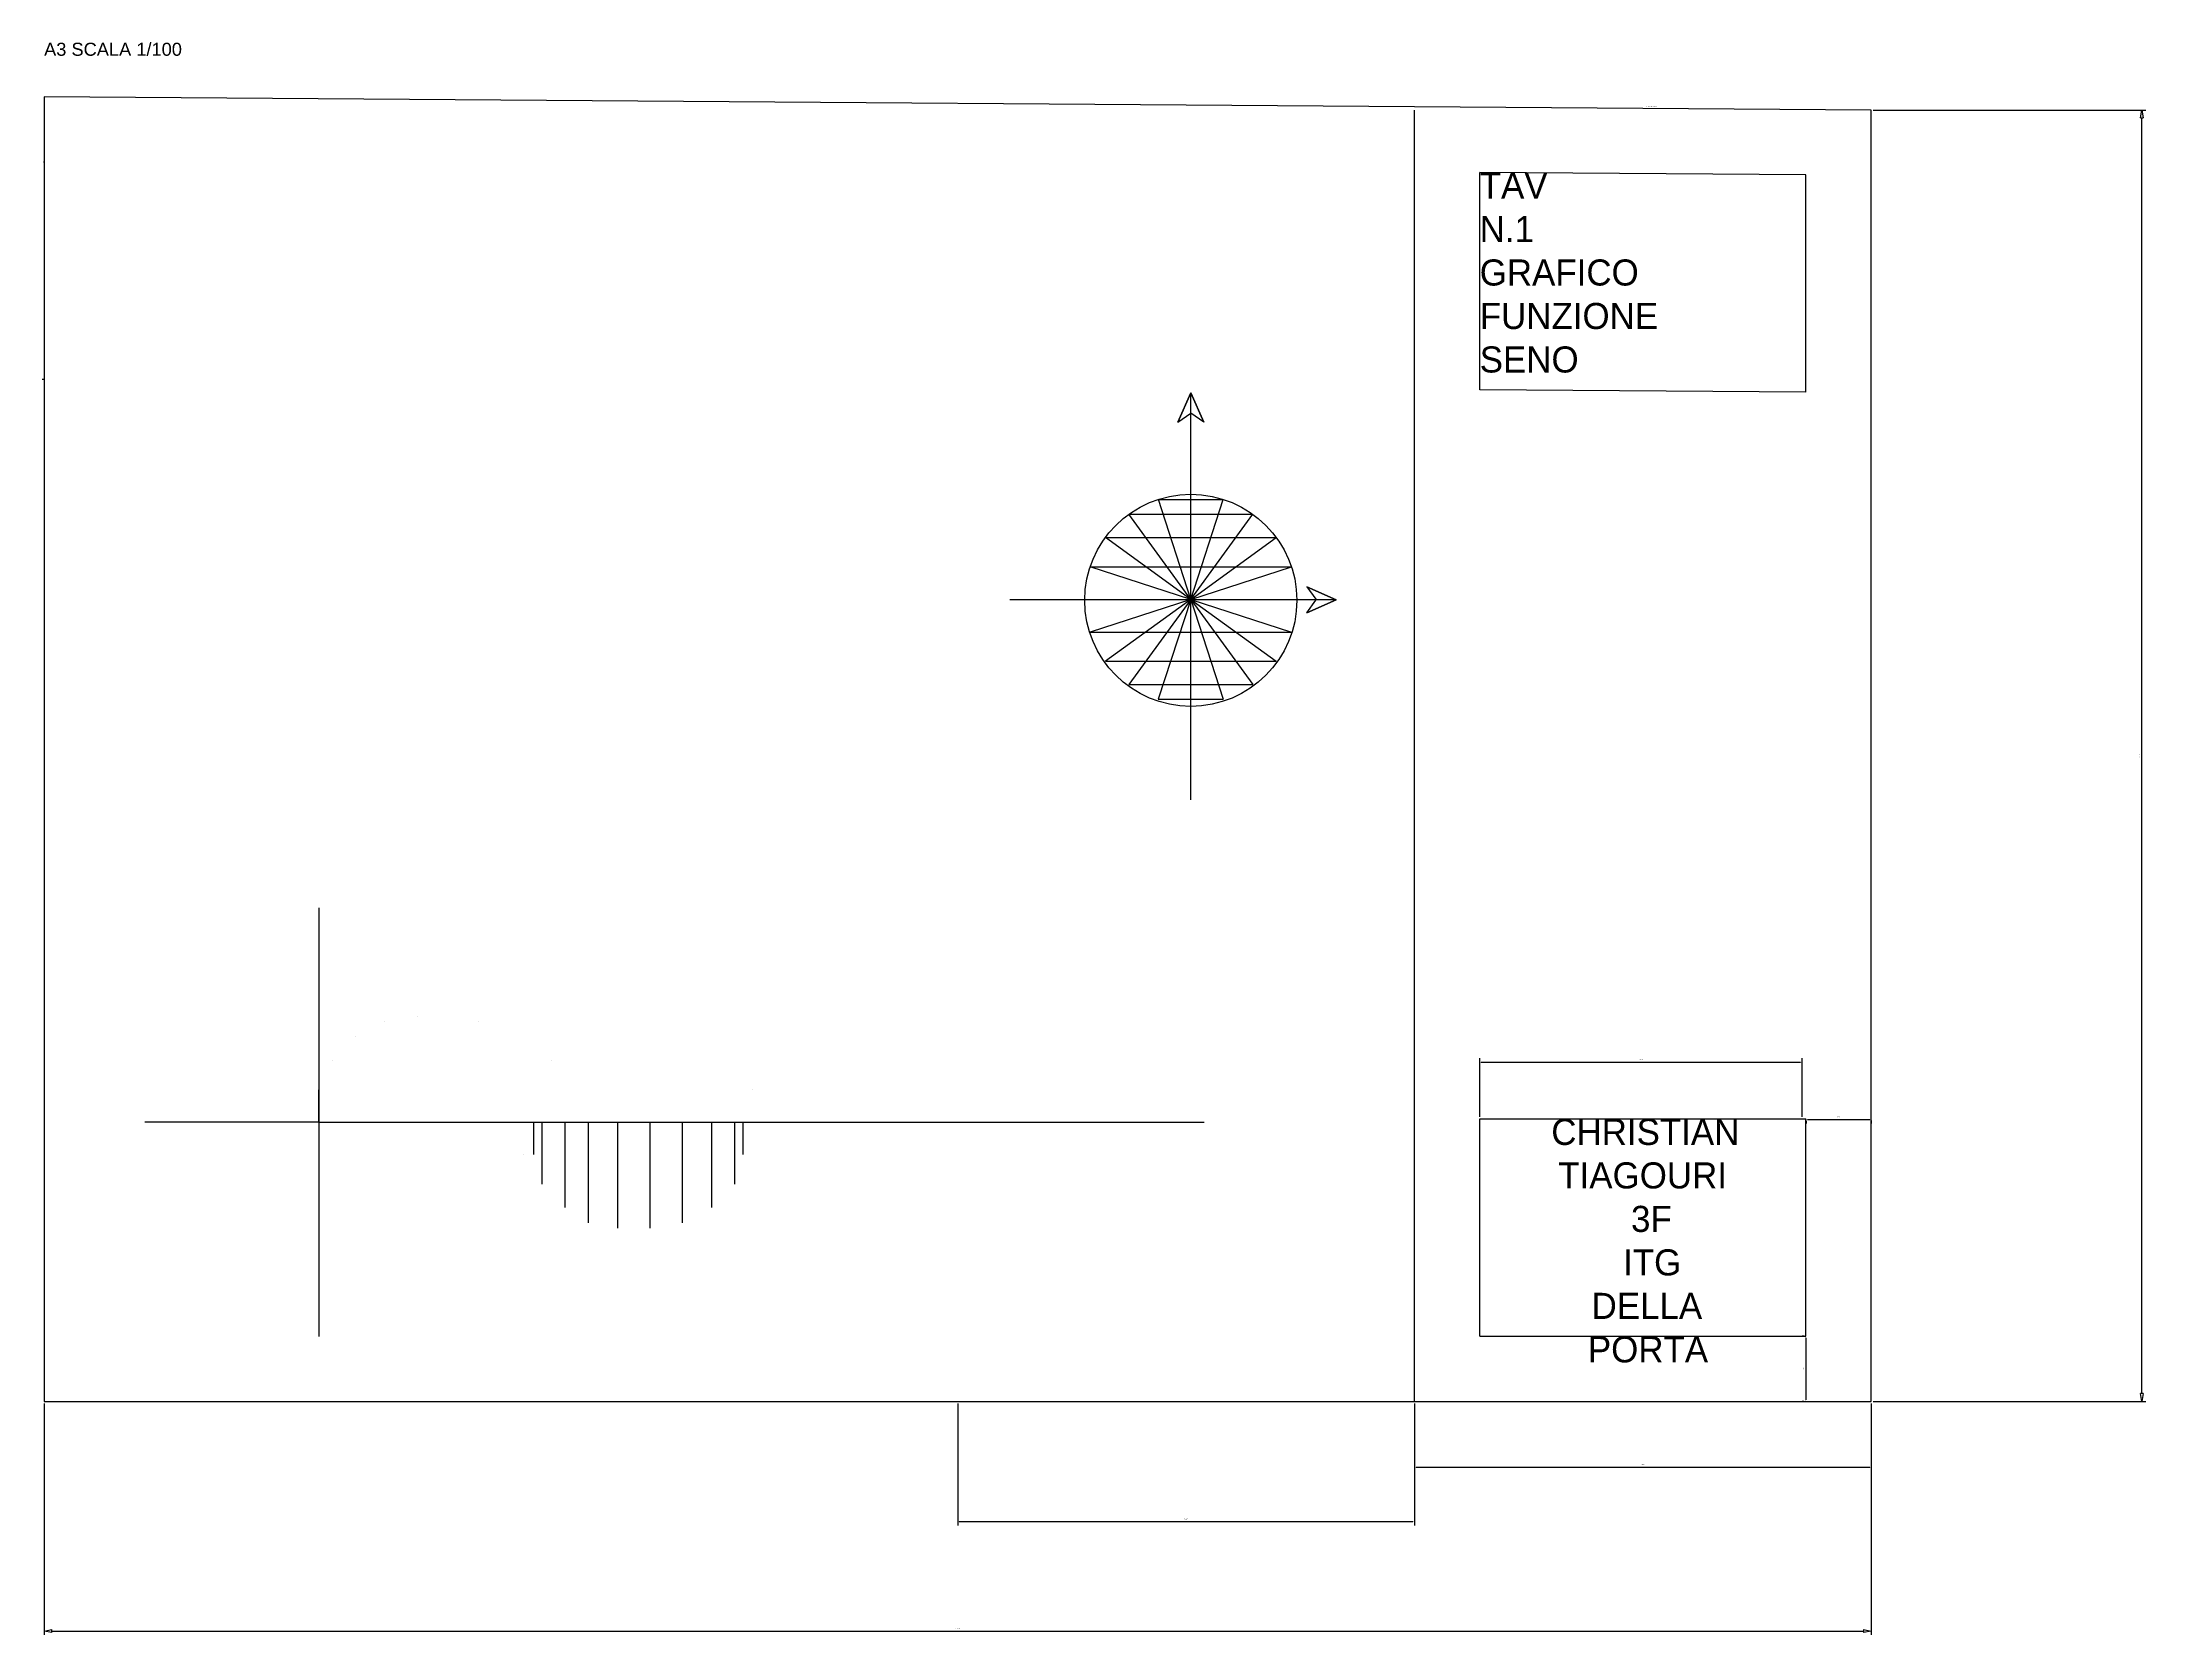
# Model space of a CAD drawing. Header units: metres. Extents: x 50 to 970, y 25 to 530.
# Drawn here: x 303 to 970, y 25 to 530 of the extents above; entities that cross this region are included whole.
import ezdxf
from ezdxf.enums import TextEntityAlignment as Align

# ---------------------------------------------------------------- set-up
doc = ezdxf.new("R2010")
doc.units = ezdxf.units.M
doc.styles.add('AANTXSOCIAL', font='ERASDEMI.TTF', dxfattribs={"height": 0.6})
doc.styles.add('arial 030', font='arial.ttf', dxfattribs={"height": 0.3})
doc.dimstyles.new('aantxsocial', dxfattribs={"dimtxt": 0.3, "dimasz": 0.5, "dimexe": 1.25, "dimexo": 0.625, "dimtad": 1, "dimtxsty": 'arial 030', "dimcen": 2.5, "dimaunit": 2, "dimadec": 4, "dimazin": 0, "dimtfac": 1, "dimtmove": 0, "dimatfit": 3, "dimfxl": 1, "dimarcsym": 0})
doc.dimstyles.new('Copia di ISO-25', dxfattribs={"dimtxt": 0.3, "dimasz": 2.5, "dimexe": 1.25, "dimexo": 0.625, "dimtad": 1, "dimtxsty": 'arial 030', "dimcen": 2.5, "dimadec": 0, "dimazin": 0, "dimtfac": 1, "dimtmove": 0, "dimatfit": 3, "dimfxl": 1, "dimarcsym": 0})

# ---------------------------------------------------------------- blocks, each defined once
blk = doc.blocks.new('_ClosedBlank')
at = {"color": 0, "linetype": 'ByBlock', "lineweight": -2}
for p, q in [((-1, 0.17), (0, 0)), ((-1, 0.17), (-1, -0.17)), ((0, 0), (-1, -0.17))]:
    blk.add_line(p, q, dxfattribs=at)
blk = doc.blocks.new('*D4')
at = {"color": 0, "lineweight": -2, "transparency": 16777216}
for p, q in [((303.18, 98.24), (303.18, 24.78)), ((882.8, 98.24), (882.8, 24.78))]:
    blk.add_line(p, q, dxfattribs=at)
at = {"color": 2, "lineweight": -2, "transparency": 16777216}
blk.add_line((305.68, 26.03), (880.3, 26.03), dxfattribs=at)
at = {"layer": 'Defpoints', "color": 0, "transparency": 16777216}
for p in [(303.18, 98.86), (882.8, 98.86), (882.8, 26.03)]:
    blk.add_point(p, dxfattribs=at)
at = {"color": 2, "lineweight": -2, "transparency": 16777216, "xscale": 2.5, "yscale": 2.5, "zscale": 2.5, "rotation": 180}
blk.add_blockref('_ClosedBlank', (303.18, 26.03), dxfattribs=at)
at = {"color": 2, "lineweight": -2, "transparency": 16777216, "xscale": 2.5, "yscale": 2.5, "zscale": 2.5}
blk.add_blockref('_ClosedBlank', (882.8, 26.03), dxfattribs=at)
at = {"color": 0, "transparency": 16777216, "insert": (592.99, 26.84), "char_height": 0.3, "attachment_point": 5, "style": 'arial 030'}
blk.add_mtext('579,62', dxfattribs=at)
blk = doc.blocks.new('*D5')
at = {"color": 0, "lineweight": -2, "transparency": 16777216}
for p, q in [((883.42, 508.74), (969.93, 508.74)), ((883.42, 98.86), (969.93, 98.86))]:
    blk.add_line(p, q, dxfattribs=at)
at = {"color": 2, "lineweight": -2, "transparency": 16777216}
blk.add_line((968.68, 101.36), (968.68, 506.24), dxfattribs=at)
at = {"layer": 'Defpoints', "color": 0, "transparency": 16777216}
for p in [(882.8, 508.74), (968.68, 508.74), (882.8, 98.86)]:
    blk.add_point(p, dxfattribs=at)
at = {"color": 2, "lineweight": -2, "transparency": 16777216, "xscale": 2.5, "yscale": 2.5, "zscale": 2.5}
for p, rotation in [((968.68, 508.74), 90), ((968.68, 98.86), 270)]:
    blk.add_blockref('_ClosedBlank', p, dxfattribs=dict(at, rotation=rotation))
at = {"color": 0, "transparency": 16777216, "insert": (967.87, 303.8), "char_height": 0.3, "attachment_point": 5, "rotation": 90, "style": 'arial 030'}
blk.add_mtext('409,87', dxfattribs=at)
blk = doc.blocks.new('*D6')
at = {"color": 0, "lineweight": -2, "transparency": 16777216}
for p, q in [((737.89, 98.24), (737.89, 76.77)), ((882.8, 98.24), (882.8, 76.77)), ((738.39, 78.02), (882.3, 78.02))]:
    blk.add_line(p, q, dxfattribs=at)
at = {"color": 0, "transparency": 16777216}
for points in [[(738.39, 78.1), (738.39, 77.93), (737.89, 78.02)], [(882.3, 78.1), (882.3, 77.93), (882.8, 78.02)]]:
    blk.add_solid(points, dxfattribs=at)
at = {"layer": 'Defpoints', "color": 0, "transparency": 16777216}
for p in [(737.89, 98.86), (882.8, 98.86), (882.8, 78.02)]:
    blk.add_point(p, dxfattribs=at)
at = {"color": 0, "transparency": 16777216, "insert": (810.34, 78.82), "char_height": 0.3, "attachment_point": 5, "style": 'arial 030'}
blk.add_mtext('144,9', dxfattribs=at)
blk = doc.blocks.new('*D7')
at = {"color": 0, "lineweight": -2, "transparency": 16777216}
for p, q in [((592.99, 98.24), (592.99, 59.52)), ((737.89, 98.24), (737.89, 59.52)), ((593.49, 60.77), (737.39, 60.77))]:
    blk.add_line(p, q, dxfattribs=at)
at = {"color": 0, "transparency": 16777216}
for points in [[(593.49, 60.85), (593.49, 60.68), (592.99, 60.77)], [(737.39, 60.85), (737.39, 60.68), (737.89, 60.77)]]:
    blk.add_solid(points, dxfattribs=at)
at = {"layer": 'Defpoints', "color": 0, "transparency": 16777216}
for p in [(592.99, 98.86), (737.89, 98.86), (737.89, 60.77)]:
    blk.add_point(p, dxfattribs=at)
at = {"color": 0, "transparency": 16777216, "insert": (665.44, 61.57), "char_height": 0.3, "attachment_point": 5, "style": 'arial 030'}
blk.add_mtext('144,9', dxfattribs=at)
blk = doc.blocks.new('*D8')
at = {"color": 0, "lineweight": -2, "transparency": 16777216}
for p, q in [((862.1, 187.94), (862.1, 187.11)), ((862.6, 188.36), (882.3, 188.36)), ((882.8, 188.06), (882.8, 187.11))]:
    blk.add_line(p, q, dxfattribs=at)
at = {"color": 0, "transparency": 16777216}
for points in [[(862.6, 188.44), (862.6, 188.28), (862.1, 188.36)], [(882.3, 188.44), (882.3, 188.28), (882.8, 188.36)]]:
    blk.add_solid(points, dxfattribs=at)
at = {"layer": 'Defpoints', "color": 0, "transparency": 16777216}
for p in [(862.1, 188.57), (882.8, 188.68), (882.8, 188.36)]:
    blk.add_point(p, dxfattribs=at)
at = {"color": 0, "transparency": 16777216, "insert": (872.45, 189.16), "char_height": 0.3, "attachment_point": 5, "style": 'arial 030'}
blk.add_mtext('20,7', dxfattribs=at)
blk = doc.blocks.new('*D9')
at = {"color": 0, "lineweight": -2, "transparency": 16777216}
for p, q in [((861.47, 119.57), (860.83, 119.57)), ((862.08, 119.07), (862.08, 99.36)), ((861.46, 98.86), (860.83, 98.86))]:
    blk.add_line(p, q, dxfattribs=at)
at = {"color": 0, "transparency": 16777216}
for points in [[(862, 119.07), (862.16, 119.07), (862.08, 119.57)], [(862, 99.36), (862.16, 99.36), (862.08, 98.86)]]:
    blk.add_solid(points, dxfattribs=at)
at = {"layer": 'Defpoints', "color": 0, "transparency": 16777216}
for p in [(862.1, 119.57), (862.08, 98.86), (862.08, 98.86)]:
    blk.add_point(p, dxfattribs=at)
at = {"color": 0, "transparency": 16777216, "insert": (861.28, 109.22), "char_height": 0.3, "attachment_point": 5, "rotation": 90, "style": 'arial 030'}
blk.add_mtext('20,7', dxfattribs=at)
blk = doc.blocks.new('*D10')
at = {"color": 0, "lineweight": -2, "transparency": 16777216}
for p, q in [((758.59, 189.19), (758.59, 207.78)), ((860.84, 189.19), (860.84, 207.78)), ((759.09, 206.53), (860.34, 206.53))]:
    blk.add_line(p, q, dxfattribs=at)
at = {"color": 0, "transparency": 16777216}
for points in [[(759.09, 206.61), (759.09, 206.45), (758.59, 206.53)], [(860.34, 206.61), (860.34, 206.45), (860.84, 206.53)]]:
    blk.add_solid(points, dxfattribs=at)
at = {"layer": 'Defpoints', "color": 0, "transparency": 16777216}
for p in [(860.84, 206.53), (758.59, 188.57), (860.84, 188.57)]:
    blk.add_point(p, dxfattribs=at)
at = {"color": 0, "transparency": 16777216, "insert": (809.72, 207.34), "char_height": 0.3, "attachment_point": 5, "style": 'arial 030'}
blk.add_mtext('102,25', dxfattribs=at)

msp = doc.modelspace()

# ---------------------------------------------------------------- linework, layer by layer
for p, q in [((303.18, 512.877), (303.18, 98.865)), ((882.797, 508.737), (303.18, 512.877)), ((737.893, 98.865), (737.893, 508.737)), ((882.797, 98.865), (882.797, 508.737)), ((303.18, 492.176), (303.032, 492.177)), ((862.096, 488.184), (758.593, 488.923)), ((758.593, 419.919), (758.593, 488.923)), ((862.096, 419.18), (862.096, 488.184)), ((303.18, 423.172), (302.539, 423.177)), ((862.096, 419.18), (758.593, 419.919)), ((647.336, 380.454), (686.568, 380.454)), ((656.661, 385.159), (677.243, 385.159)), ((639.892, 373.103), (694.011, 373.103)), ((635.059, 363.798), (698.845, 363.798)), ((635.033, 343.075), (698.845, 343.075)), ((639.867, 333.77), (694.011, 333.77)), ((647.31, 326.419), (686.568, 326.419)), ((656.635, 321.714), (677.243, 321.714)), ((390.339, 255.534), (390.339, 119.495)), ((421.509, 221.164), (421.509, 221.164)), ((401.959, 214.594), (401.959, 214.594)), ((411.259, 219.424), (411.259, 219.424)), ((441.059, 219.424), (441.059, 219.424)), ((394.609, 207.144), (394.609, 207.144)), ((464.206, 207.144), (464.206, 207.144)), ((390.339, 187.514), (390.339, 197.824)), ((390.339, 197.824), (390.339, 197.824)), ((528.006, 197.824), (528.006, 197.824)), ((390.339, 187.514), (335.138, 187.514)), ((390.339, 187.514), (671.158, 187.514)), ((441.059, 187.514), (441.059, 187.514)), ((458.409, 187.514), (458.409, 177.204)), ((458.409, 187.514), (458.409, 177.204)), ((458.409, 187.514), (458.409, 177.204)), ((458.409, 187.514), (458.409, 177.204)), ((458.409, 187.514), (458.409, 177.204)), ((458.409, 187.514), (458.409, 177.204)), ((458.409, 187.514), (458.409, 177.204)), ((458.409, 187.514), (458.409, 177.204)), ((458.409, 187.514), (458.409, 177.204)), ((458.409, 187.514), (458.409, 177.204)), ((458.409, 187.514), (458.409, 177.204)), ((458.409, 187.514), (458.409, 177.204)), ((458.409, 187.514), (458.409, 177.204)), ((458.409, 187.514), (458.409, 177.204)), ((458.409, 187.514), (458.409, 177.204)), ((458.409, 187.514), (458.409, 177.204)), ((458.409, 187.514), (458.409, 177.204)), ((458.409, 187.514), (458.409, 177.204)), ((458.409, 187.514), (458.409, 177.204)), ((458.409, 187.514), (458.409, 177.204)), ((458.409, 187.514), (458.409, 177.204)), ((458.409, 187.514), (458.409, 177.204)), ((458.409, 187.514), (458.409, 177.204)), ((458.409, 187.514), (458.409, 177.204)), ((458.409, 187.514), (458.409, 177.204)), ((458.409, 187.514), (458.409, 177.204)), ((458.409, 187.514), (458.409, 177.204)), ((458.409, 187.514), (458.409, 177.204)), ((458.409, 187.514), (458.409, 177.204)), ((458.409, 187.514), (458.409, 177.204)), ((458.409, 187.514), (458.409, 177.204)), ((458.409, 187.514), (458.409, 177.204)), ((458.409, 187.514), (458.409, 177.204)), ((458.409, 187.514), (458.409, 177.204)), ((458.409, 187.514), (458.409, 177.204)), ((458.409, 187.514), (458.409, 177.204)), ((458.409, 187.514), (458.409, 177.204)), ((458.409, 187.514), (458.409, 177.204)), ((458.409, 187.514), (458.409, 177.204)), ((458.409, 187.514), (458.409, 177.204)), ((461.059, 187.514), (461.059, 167.884)), ((461.059, 187.514), (461.059, 167.884)), ((461.059, 187.514), (461.059, 167.884)), ((461.059, 187.514), (461.059, 167.884)), ((461.059, 187.514), (461.059, 167.884)), ((461.059, 187.514), (461.059, 167.884)), ((461.059, 187.514), (461.059, 167.884)), ((461.059, 187.514), (461.059, 167.884)), ((461.059, 187.514), (461.059, 167.884)), ((461.059, 187.514), (461.059, 167.884)), ((461.059, 187.514), (461.059, 167.884)), ((461.059, 187.514), (461.059, 167.884)), ((461.059, 187.514), (461.059, 167.884)), ((461.059, 187.514), (461.059, 167.884)), ((461.059, 187.514), (461.059, 167.884)), ((461.059, 187.514), (461.059, 167.884)), ((461.059, 187.514), (461.059, 167.884)), ((461.059, 187.514), (461.059, 167.884)), ((461.059, 187.514), (461.059, 167.884)), ((461.059, 187.514), (461.059, 167.884)), ((461.059, 187.514), (461.059, 167.884)), ((461.059, 187.514), (461.059, 167.884)), ((461.059, 187.514), (461.059, 167.884)), ((461.059, 187.514), (461.059, 167.884)), ((461.059, 187.514), (461.059, 167.884)), ((461.059, 187.514), (461.059, 167.884)), ((461.059, 187.514), (461.059, 167.884)), ((461.059, 187.514), (461.059, 167.884)), ((461.059, 187.514), (461.059, 167.884)), ((461.059, 187.514), (461.059, 167.884)), ((461.059, 187.514), (461.059, 167.884)), ((461.059, 187.514), (461.059, 167.884)), ((461.059, 187.514), (461.059, 167.884)), ((461.059, 187.514), (461.059, 167.884)), ((461.059, 187.514), (461.059, 167.884)), ((461.059, 187.514), (461.059, 167.884)), ((461.059, 187.514), (461.059, 167.884)), ((461.059, 187.514), (461.059, 167.884)), ((461.059, 187.514), (461.059, 167.884)), ((461.059, 187.514), (461.059, 167.884)), ((468.409, 187.514), (468.409, 160.434)), ((468.409, 187.514), (468.409, 160.434)), ((468.409, 187.514), (468.409, 160.434)), ((468.409, 187.514), (468.409, 160.434)), ((468.409, 187.514), (468.409, 160.434)), ((468.409, 187.514), (468.409, 160.434)), ((468.409, 187.514), (468.409, 160.434)), ((468.409, 187.514), (468.409, 160.434)), ((468.409, 187.514), (468.409, 160.434)), ((468.409, 187.514), (468.409, 160.434)), ((468.409, 187.514), (468.409, 160.434)), ((468.409, 187.514), (468.409, 160.434)), ((468.409, 187.514), (468.409, 160.434)), ((468.409, 187.514), (468.409, 160.434)), ((468.409, 187.514), (468.409, 160.434)), ((468.409, 187.514), (468.409, 160.434)), ((468.409, 187.514), (468.409, 160.434)), ((468.409, 187.514), (468.409, 160.434)), ((468.409, 187.514), (468.409, 160.434)), ((468.409, 187.514), (468.409, 160.434)), ((468.409, 187.514), (468.409, 160.434)), ((468.409, 187.514), (468.409, 160.434)), ((468.409, 187.514), (468.409, 160.434)), ((468.409, 187.514), (468.409, 160.434)), ((468.409, 187.514), (468.409, 160.434)), ((468.409, 187.514), (468.409, 160.434)), ((468.409, 187.514), (468.409, 160.434)), ((468.409, 187.514), (468.409, 160.434)), ((468.409, 187.514), (468.409, 160.434)), ((468.409, 187.514), (468.409, 160.434)), ((468.409, 187.514), (468.409, 160.434)), ((468.409, 187.514), (468.409, 160.434)), ((468.409, 187.514), (468.409, 160.434)), ((468.409, 187.514), (468.409, 160.434)), ((468.409, 187.514), (468.409, 160.434)), ((468.409, 187.514), (468.409, 160.434)), ((468.409, 187.514), (468.409, 160.434)), ((468.409, 187.514), (468.409, 160.434)), ((468.409, 187.514), (468.409, 160.434)), ((468.409, 187.514), (468.409, 160.434)), ((475.759, 187.514), (475.759, 167.884)), ((475.759, 187.514), (475.759, 155.604)), ((475.759, 187.514), (475.759, 167.884)), ((475.759, 187.514), (475.759, 155.604)), ((475.759, 187.514), (475.759, 167.884)), ((475.759, 187.514), (475.759, 155.604)), ((475.759, 187.514), (475.759, 167.884)), ((475.759, 187.514), (475.759, 155.604)), ((475.759, 187.514), (475.759, 167.884)), ((475.759, 187.514), (475.759, 155.604)), ((475.759, 187.514), (475.759, 167.884)), ((475.759, 187.514), (475.759, 155.604)), ((475.759, 187.514), (475.759, 167.884)), ((475.759, 187.514), (475.759, 155.604)), ((475.759, 187.514), (475.759, 167.884)), ((475.759, 187.514), (475.759, 155.604)), ((475.759, 187.514), (475.759, 167.884)), ((475.759, 187.514), (475.759, 155.604)), ((475.759, 187.514), (475.759, 167.884)), ((475.759, 187.514), (475.759, 155.604)), ((475.759, 187.514), (475.759, 167.884)), ((475.759, 187.514), (475.759, 155.604)), ((475.759, 187.514), (475.759, 167.884)), ((475.759, 187.514), (475.759, 155.604)), ((475.759, 187.514), (475.759, 167.884)), ((475.759, 187.514), (475.759, 155.604)), ((475.759, 187.514), (475.759, 167.884)), ((475.759, 187.514), (475.759, 155.604)), ((475.759, 187.514), (475.759, 167.884)), ((475.759, 187.514), (475.759, 155.604)), ((475.759, 187.514), (475.759, 167.884)), ((475.759, 187.514), (475.759, 155.604)), ((475.759, 187.514), (475.759, 167.884)), ((475.759, 187.514), (475.759, 155.604)), ((475.759, 187.514), (475.759, 167.884)), ((475.759, 187.514), (475.759, 155.604)), ((475.759, 187.514), (475.759, 167.884)), ((475.759, 187.514), (475.759, 155.604)), ((475.759, 187.514), (475.759, 167.884)), ((475.759, 187.514), (475.759, 155.604)), ((475.759, 187.514), (475.759, 167.884)), ((475.759, 187.514), (475.759, 155.604)), ((475.759, 187.514), (475.759, 167.884)), ((475.759, 187.514), (475.759, 155.604)), ((475.759, 187.514), (475.759, 167.884)), ((475.759, 187.514), (475.759, 155.604)), ((475.759, 187.514), (475.759, 167.884)), ((475.759, 187.514), (475.759, 155.604)), ((475.759, 187.514), (475.759, 167.884)), ((475.759, 187.514), (475.759, 155.604)), ((475.759, 187.514), (475.759, 167.884)), ((475.759, 187.514), (475.759, 155.604)), ((475.759, 187.514), (475.759, 167.884)), ((475.759, 187.514), (475.759, 155.604)), ((475.759, 187.514), (475.759, 167.884)), ((475.759, 187.514), (475.759, 155.604)), ((475.759, 187.514), (475.759, 167.884)), ((475.759, 187.514), (475.759, 155.604)), ((475.759, 187.514), (475.759, 167.884)), ((475.759, 187.514), (475.759, 155.604)), ((475.759, 187.514), (475.759, 167.884)), ((475.759, 187.514), (475.759, 155.604)), ((475.759, 187.514), (475.759, 167.884)), ((475.759, 187.514), (475.759, 155.604)), ((475.759, 187.514), (475.759, 167.884)), ((475.759, 187.514), (475.759, 155.604)), ((475.759, 187.514), (475.759, 167.884)), ((475.759, 187.514), (475.759, 155.604)), ((475.759, 187.514), (475.759, 167.884)), ((475.759, 187.514), (475.759, 155.604)), ((475.759, 187.514), (475.759, 167.884)), ((475.759, 187.514), (475.759, 155.604)), ((475.759, 187.514), (475.759, 167.884)), ((475.759, 187.514), (475.759, 155.604)), ((475.759, 187.514), (475.759, 167.884)), ((475.759, 187.514), (475.759, 155.604)), ((475.759, 187.514), (475.759, 167.884)), ((475.759, 187.514), (475.759, 155.604)), ((475.759, 187.514), (475.759, 167.884)), ((475.759, 187.514), (475.759, 155.604)), ((485.059, 187.514), (485.059, 167.884)), ((485.059, 187.514), (485.059, 153.864)), ((485.059, 187.514), (485.059, 167.884)), ((485.059, 187.514), (485.059, 153.864)), ((485.059, 187.514), (485.059, 167.884)), ((485.059, 187.514), (485.059, 153.864)), ((485.059, 187.514), (485.059, 167.884)), ((485.059, 187.514), (485.059, 153.864)), ((485.059, 187.514), (485.059, 167.884)), ((485.059, 187.514), (485.059, 153.864)), ((485.059, 187.514), (485.059, 167.884)), ((485.059, 187.514), (485.059, 153.864)), ((485.059, 187.514), (485.059, 167.884)), ((485.059, 187.514), (485.059, 153.864)), ((485.059, 187.514), (485.059, 167.884)), ((485.059, 187.514), (485.059, 153.864)), ((485.059, 187.514), (485.059, 167.884)), ((485.059, 187.514), (485.059, 153.864)), ((485.059, 187.514), (485.059, 167.884)), ((485.059, 187.514), (485.059, 153.864)), ((485.059, 187.514), (485.059, 167.884)), ((485.059, 187.514), (485.059, 153.864)), ((485.059, 187.514), (485.059, 167.884)), ((485.059, 187.514), (485.059, 153.864)), ((485.059, 187.514), (485.059, 167.884)), ((485.059, 187.514), (485.059, 153.864)), ((485.059, 187.514), (485.059, 167.884)), ((485.059, 187.514), (485.059, 153.864)), ((485.059, 187.514), (485.059, 167.884)), ((485.059, 187.514), (485.059, 153.864)), ((485.059, 187.514), (485.059, 167.884)), ((485.059, 187.514), (485.059, 153.864)), ((485.059, 187.514), (485.059, 167.884)), ((485.059, 187.514), (485.059, 153.864)), ((485.059, 187.514), (485.059, 167.884)), ((485.059, 187.514), (485.059, 153.864)), ((485.059, 187.514), (485.059, 167.884)), ((485.059, 187.514), (485.059, 153.864)), ((485.059, 187.514), (485.059, 167.884)), ((485.059, 187.514), (485.059, 153.864)), ((485.059, 187.514), (485.059, 167.884)), ((485.059, 187.514), (485.059, 153.864)), ((485.059, 187.514), (485.059, 167.884)), ((485.059, 187.514), (485.059, 153.864)), ((485.059, 187.514), (485.059, 167.884)), ((485.059, 187.514), (485.059, 153.864)), ((485.059, 187.514), (485.059, 167.884)), ((485.059, 187.514), (485.059, 153.864)), ((485.059, 187.514), (485.059, 167.884)), ((485.059, 187.514), (485.059, 153.864)), ((485.059, 187.514), (485.059, 167.884)), ((485.059, 187.514), (485.059, 153.864)), ((485.059, 187.514), (485.059, 167.884)), ((485.059, 187.514), (485.059, 153.864)), ((485.059, 187.514), (485.059, 167.884)), ((485.059, 187.514), (485.059, 153.864)), ((485.059, 187.514), (485.059, 167.884)), ((485.059, 187.514), (485.059, 153.864)), ((485.059, 187.514), (485.059, 167.884)), ((485.059, 187.514), (485.059, 153.864)), ((485.059, 187.514), (485.059, 167.884)), ((485.059, 187.514), (485.059, 153.864)), ((485.059, 187.514), (485.059, 167.884)), ((485.059, 187.514), (485.059, 153.864)), ((485.059, 187.514), (485.059, 167.884)), ((485.059, 187.514), (485.059, 153.864)), ((485.059, 187.514), (485.059, 167.884)), ((485.059, 187.514), (485.059, 153.864)), ((485.059, 187.514), (485.059, 167.884)), ((485.059, 187.514), (485.059, 153.864)), ((485.059, 187.514), (485.059, 167.884)), ((485.059, 187.514), (485.059, 153.864)), ((485.059, 187.514), (485.059, 167.884)), ((485.059, 187.514), (485.059, 153.864)), ((485.059, 187.514), (485.059, 167.884)), ((485.059, 187.514), (485.059, 153.864)), ((485.059, 187.514), (485.059, 167.884)), ((485.059, 187.514), (485.059, 153.864)), ((485.059, 187.514), (485.059, 167.884)), ((485.059, 187.514), (485.059, 153.864)), ((495.309, 187.514), (495.309, 167.884)), ((495.309, 187.514), (495.309, 153.864)), ((495.309, 187.514), (495.309, 167.884)), ((495.309, 187.514), (495.309, 153.864)), ((495.309, 187.514), (495.309, 167.884)), ((495.309, 187.514), (495.309, 153.864)), ((495.309, 187.514), (495.309, 167.884)), ((495.309, 187.514), (495.309, 153.864)), ((495.309, 187.514), (495.309, 167.884)), ((495.309, 187.514), (495.309, 153.864)), ((495.309, 187.514), (495.309, 167.884)), ((495.309, 187.514), (495.309, 153.864)), ((495.309, 187.514), (495.309, 167.884)), ((495.309, 187.514), (495.309, 153.864)), ((495.309, 187.514), (495.309, 167.884)), ((495.309, 187.514), (495.309, 153.864)), ((495.309, 187.514), (495.309, 167.884)), ((495.309, 187.514), (495.309, 153.864)), ((495.309, 187.514), (495.309, 167.884)), ((495.309, 187.514), (495.309, 153.864)), ((495.309, 187.514), (495.309, 167.884)), ((495.309, 187.514), (495.309, 153.864)), ((495.309, 187.514), (495.309, 167.884)), ((495.309, 187.514), (495.309, 153.864)), ((495.309, 187.514), (495.309, 167.884)), ((495.309, 187.514), (495.309, 153.864)), ((495.309, 187.514), (495.309, 167.884)), ((495.309, 187.514), (495.309, 153.864)), ((495.309, 187.514), (495.309, 167.884)), ((495.309, 187.514), (495.309, 153.864)), ((495.309, 187.514), (495.309, 167.884)), ((495.309, 187.514), (495.309, 153.864)), ((495.309, 187.514), (495.309, 167.884)), ((495.309, 187.514), (495.309, 153.864)), ((495.309, 187.514), (495.309, 167.884)), ((495.309, 187.514), (495.309, 153.864)), ((495.309, 187.514), (495.309, 167.884)), ((495.309, 187.514), (495.309, 153.864)), ((495.309, 187.514), (495.309, 167.884)), ((495.309, 187.514), (495.309, 153.864)), ((495.309, 187.514), (495.309, 167.884)), ((495.309, 187.514), (495.309, 153.864)), ((495.309, 187.514), (495.309, 167.884)), ((495.309, 187.514), (495.309, 153.864)), ((495.309, 187.514), (495.309, 167.884)), ((495.309, 187.514), (495.309, 153.864)), ((495.309, 187.514), (495.309, 167.884)), ((495.309, 187.514), (495.309, 153.864)), ((495.309, 187.514), (495.309, 167.884)), ((495.309, 187.514), (495.309, 153.864)), ((495.309, 187.514), (495.309, 167.884)), ((495.309, 187.514), (495.309, 153.864)), ((495.309, 187.514), (495.309, 167.884)), ((495.309, 187.514), (495.309, 153.864)), ((495.309, 187.514), (495.309, 167.884)), ((495.309, 187.514), (495.309, 153.864)), ((495.309, 187.514), (495.309, 167.884)), ((495.309, 187.514), (495.309, 153.864)), ((495.309, 187.514), (495.309, 167.884)), ((495.309, 187.514), (495.309, 153.864)), ((495.309, 187.514), (495.309, 167.884)), ((495.309, 187.514), (495.309, 153.864)), ((495.309, 187.514), (495.309, 167.884)), ((495.309, 187.514), (495.309, 153.864)), ((495.309, 187.514), (495.309, 167.884)), ((495.309, 187.514), (495.309, 153.864)), ((495.309, 187.514), (495.309, 167.884)), ((495.309, 187.514), (495.309, 153.864)), ((495.309, 187.514), (495.309, 167.884)), ((495.309, 187.514), (495.309, 153.864)), ((495.309, 187.514), (495.309, 167.884)), ((495.309, 187.514), (495.309, 153.864)), ((495.309, 187.514), (495.309, 167.884)), ((495.309, 187.514), (495.309, 153.864)), ((495.309, 187.514), (495.309, 167.884)), ((495.309, 187.514), (495.309, 153.864)), ((495.309, 187.514), (495.309, 167.884)), ((495.309, 187.514), (495.309, 153.864)), ((495.309, 187.514), (495.309, 167.884)), ((495.309, 187.514), (495.309, 153.864)), ((505.559, 187.514), (505.559, 167.884)), ((505.559, 187.514), (505.559, 155.604)), ((505.559, 187.514), (505.559, 167.884)), ((505.559, 187.514), (505.559, 155.604)), ((505.559, 187.514), (505.559, 167.884)), ((505.559, 187.514), (505.559, 155.604)), ((505.559, 187.514), (505.559, 167.884)), ((505.559, 187.514), (505.559, 155.604)), ((505.559, 187.514), (505.559, 167.884)), ((505.559, 187.514), (505.559, 155.604)), ((505.559, 187.514), (505.559, 167.884)), ((505.559, 187.514), (505.559, 155.604)), ((505.559, 187.514), (505.559, 167.884)), ((505.559, 187.514), (505.559, 155.604)), ((505.559, 187.514), (505.559, 167.884)), ((505.559, 187.514), (505.559, 155.604)), ((505.559, 187.514), (505.559, 167.884)), ((505.559, 187.514), (505.559, 155.604)), ((505.559, 187.514), (505.559, 167.884)), ((505.559, 187.514), (505.559, 155.604)), ((505.559, 187.514), (505.559, 167.884)), ((505.559, 187.514), (505.559, 155.604)), ((505.559, 187.514), (505.559, 167.884)), ((505.559, 187.514), (505.559, 155.604)), ((505.559, 187.514), (505.559, 167.884)), ((505.559, 187.514), (505.559, 155.604)), ((505.559, 187.514), (505.559, 167.884)), ((505.559, 187.514), (505.559, 155.604)), ((505.559, 187.514), (505.559, 167.884)), ((505.559, 187.514), (505.559, 155.604)), ((505.559, 187.514), (505.559, 167.884)), ((505.559, 187.514), (505.559, 155.604)), ((505.559, 187.514), (505.559, 167.884)), ((505.559, 187.514), (505.559, 155.604)), ((505.559, 187.514), (505.559, 167.884)), ((505.559, 187.514), (505.559, 155.604)), ((505.559, 187.514), (505.559, 167.884)), ((505.559, 187.514), (505.559, 155.604)), ((505.559, 187.514), (505.559, 167.884)), ((505.559, 187.514), (505.559, 155.604)), ((505.559, 187.514), (505.559, 167.884)), ((505.559, 187.514), (505.559, 155.604)), ((505.559, 187.514), (505.559, 167.884)), ((505.559, 187.514), (505.559, 155.604)), ((505.559, 187.514), (505.559, 167.884)), ((505.559, 187.514), (505.559, 155.604)), ((505.559, 187.514), (505.559, 167.884)), ((505.559, 187.514), (505.559, 155.604)), ((505.559, 187.514), (505.559, 167.884)), ((505.559, 187.514), (505.559, 155.604)), ((505.559, 187.514), (505.559, 167.884)), ((505.559, 187.514), (505.559, 155.604)), ((505.559, 187.514), (505.559, 167.884)), ((505.559, 187.514), (505.559, 155.604)), ((505.559, 187.514), (505.559, 167.884)), ((505.559, 187.514), (505.559, 155.604)), ((505.559, 187.514), (505.559, 167.884)), ((505.559, 187.514), (505.559, 155.604)), ((505.559, 187.514), (505.559, 167.884)), ((505.559, 187.514), (505.559, 155.604)), ((505.559, 187.514), (505.559, 167.884)), ((505.559, 187.514), (505.559, 155.604)), ((505.559, 187.514), (505.559, 167.884)), ((505.559, 187.514), (505.559, 155.604)), ((505.559, 187.514), (505.559, 167.884)), ((505.559, 187.514), (505.559, 155.604)), ((505.559, 187.514), (505.559, 167.884)), ((505.559, 187.514), (505.559, 155.604)), ((505.559, 187.514), (505.559, 167.884)), ((505.559, 187.514), (505.559, 155.604)), ((505.559, 187.514), (505.559, 167.884)), ((505.559, 187.514), (505.559, 155.604)), ((505.559, 187.514), (505.559, 167.884)), ((505.559, 187.514), (505.559, 155.604)), ((505.559, 187.514), (505.559, 167.884)), ((505.559, 187.514), (505.559, 155.604)), ((505.559, 187.514), (505.559, 167.884)), ((505.559, 187.514), (505.559, 155.604)), ((505.559, 187.514), (505.559, 167.884)), ((505.559, 187.514), (505.559, 155.604)), ((514.859, 187.514), (514.859, 167.884)), ((514.859, 187.514), (514.859, 160.434)), ((514.859, 187.514), (514.859, 167.884)), ((514.859, 187.514), (514.859, 160.434)), ((514.859, 187.514), (514.859, 167.884)), ((514.859, 187.514), (514.859, 160.434)), ((514.859, 187.514), (514.859, 167.884)), ((514.859, 187.514), (514.859, 160.434)), ((514.859, 187.514), (514.859, 167.884)), ((514.859, 187.514), (514.859, 160.434)), ((514.859, 187.514), (514.859, 167.884)), ((514.859, 187.514), (514.859, 160.434)), ((514.859, 187.514), (514.859, 167.884)), ((514.859, 187.514), (514.859, 160.434)), ((514.859, 187.514), (514.859, 167.884)), ((514.859, 187.514), (514.859, 160.434)), ((514.859, 187.514), (514.859, 167.884)), ((514.859, 187.514), (514.859, 160.434)), ((514.859, 187.514), (514.859, 167.884)), ((514.859, 187.514), (514.859, 160.434)), ((514.859, 187.514), (514.859, 167.884)), ((514.859, 187.514), (514.859, 160.434)), ((514.859, 187.514), (514.859, 167.884)), ((514.859, 187.514), (514.859, 160.434)), ((514.859, 187.514), (514.859, 167.884)), ((514.859, 187.514), (514.859, 160.434)), ((514.859, 187.514), (514.859, 167.884)), ((514.859, 187.514), (514.859, 160.434)), ((514.859, 187.514), (514.859, 167.884)), ((514.859, 187.514), (514.859, 160.434)), ((514.859, 187.514), (514.859, 167.884)), ((514.859, 187.514), (514.859, 160.434)), ((514.859, 187.514), (514.859, 167.884)), ((514.859, 187.514), (514.859, 160.434)), ((514.859, 187.514), (514.859, 167.884)), ((514.859, 187.514), (514.859, 160.434)), ((514.859, 187.514), (514.859, 167.884)), ((514.859, 187.514), (514.859, 160.434)), ((514.859, 187.514), (514.859, 167.884)), ((514.859, 187.514), (514.859, 160.434)), ((514.859, 187.514), (514.859, 167.884)), ((514.859, 187.514), (514.859, 160.434)), ((514.859, 187.514), (514.859, 167.884)), ((514.859, 187.514), (514.859, 160.434)), ((514.859, 187.514), (514.859, 167.884)), ((514.859, 187.514), (514.859, 160.434)), ((514.859, 187.514), (514.859, 167.884)), ((514.859, 187.514), (514.859, 160.434)), ((514.859, 187.514), (514.859, 167.884)), ((514.859, 187.514), (514.859, 160.434)), ((514.859, 187.514), (514.859, 167.884)), ((514.859, 187.514), (514.859, 160.434)), ((514.859, 187.514), (514.859, 167.884)), ((514.859, 187.514), (514.859, 160.434)), ((514.859, 187.514), (514.859, 167.884)), ((514.859, 187.514), (514.859, 160.434)), ((514.859, 187.514), (514.859, 167.884)), ((514.859, 187.514), (514.859, 160.434)), ((514.859, 187.514), (514.859, 167.884)), ((514.859, 187.514), (514.859, 160.434)), ((514.859, 187.514), (514.859, 167.884)), ((514.859, 187.514), (514.859, 160.434)), ((514.859, 187.514), (514.859, 167.884)), ((514.859, 187.514), (514.859, 160.434)), ((514.859, 187.514), (514.859, 167.884)), ((514.859, 187.514), (514.859, 160.434)), ((514.859, 187.514), (514.859, 167.884)), ((514.859, 187.514), (514.859, 160.434)), ((514.859, 187.514), (514.859, 167.884)), ((514.859, 187.514), (514.859, 160.434)), ((514.859, 187.514), (514.859, 167.884)), ((514.859, 187.514), (514.859, 160.434)), ((514.859, 187.514), (514.859, 167.884)), ((514.859, 187.514), (514.859, 160.434)), ((514.859, 187.514), (514.859, 167.884)), ((514.859, 187.514), (514.859, 160.434)), ((514.859, 187.514), (514.859, 167.884)), ((514.859, 187.514), (514.859, 160.434)), ((514.859, 187.514), (514.859, 167.884)), ((514.859, 187.514), (514.859, 160.434)), ((522.209, 187.514), (522.209, 167.884)), ((522.209, 187.514), (522.209, 167.884)), ((522.209, 187.514), (522.209, 167.884)), ((522.209, 187.514), (522.209, 167.884)), ((522.209, 187.514), (522.209, 167.884)), ((522.209, 187.514), (522.209, 167.884)), ((522.209, 187.514), (522.209, 167.884)), ((522.209, 187.514), (522.209, 167.884)), ((522.209, 187.514), (522.209, 167.884)), ((522.209, 187.514), (522.209, 167.884)), ((522.209, 187.514), (522.209, 167.884)), ((522.209, 187.514), (522.209, 167.884)), ((522.209, 187.514), (522.209, 167.884)), ((522.209, 187.514), (522.209, 167.884)), ((522.209, 187.514), (522.209, 167.884)), ((522.209, 187.514), (522.209, 167.884)), ((522.209, 187.514), (522.209, 167.884)), ((522.209, 187.514), (522.209, 167.884)), ((522.209, 187.514), (522.209, 167.884)), ((522.209, 187.514), (522.209, 167.884)), ((522.209, 187.514), (522.209, 167.884)), ((522.209, 187.514), (522.209, 167.884)), ((522.209, 187.514), (522.209, 167.884)), ((522.209, 187.514), (522.209, 167.884)), ((522.209, 187.514), (522.209, 167.884)), ((522.209, 187.514), (522.209, 167.884)), ((522.209, 187.514), (522.209, 167.884)), ((522.209, 187.514), (522.209, 167.884)), ((522.209, 187.514), (522.209, 167.884)), ((522.209, 187.514), (522.209, 167.884)), ((522.209, 187.514), (522.209, 167.884)), ((522.209, 187.514), (522.209, 167.884)), ((522.209, 187.514), (522.209, 167.884)), ((522.209, 187.514), (522.209, 167.884)), ((522.209, 187.514), (522.209, 167.884)), ((522.209, 187.514), (522.209, 167.884)), ((522.209, 187.514), (522.209, 167.884)), ((522.209, 187.514), (522.209, 167.884)), ((522.209, 187.514), (522.209, 167.884)), ((522.209, 187.514), (522.209, 167.884)), ((522.209, 187.514), (522.209, 167.884)), ((522.209, 187.514), (522.209, 167.884)), ((522.209, 187.514), (522.209, 167.884)), ((522.209, 187.514), (522.209, 167.884)), ((522.209, 187.514), (522.209, 167.884)), ((522.209, 187.514), (522.209, 167.884)), ((522.209, 187.514), (522.209, 167.884)), ((522.209, 187.514), (522.209, 167.884)), ((522.209, 187.514), (522.209, 167.884)), ((522.209, 187.514), (522.209, 167.884)), ((522.209, 187.514), (522.209, 167.884)), ((522.209, 187.514), (522.209, 167.884)), ((522.209, 187.514), (522.209, 167.884)), ((522.209, 187.514), (522.209, 167.884)), ((522.209, 187.514), (522.209, 167.884)), ((522.209, 187.514), (522.209, 167.884)), ((522.209, 187.514), (522.209, 167.884)), ((522.209, 187.514), (522.209, 167.884)), ((522.209, 187.514), (522.209, 167.884)), ((522.209, 187.514), (522.209, 167.884)), ((522.209, 187.514), (522.209, 167.884)), ((522.209, 187.514), (522.209, 167.884)), ((522.209, 187.514), (522.209, 167.884)), ((522.209, 187.514), (522.209, 167.884)), ((522.209, 187.514), (522.209, 167.884)), ((522.209, 187.514), (522.209, 167.884)), ((522.209, 187.514), (522.209, 167.884)), ((522.209, 187.514), (522.209, 167.884)), ((522.209, 187.514), (522.209, 167.884)), ((522.209, 187.514), (522.209, 167.884)), ((522.209, 187.514), (522.209, 167.884)), ((522.209, 187.514), (522.209, 167.884)), ((522.209, 187.514), (522.209, 167.884)), ((522.209, 187.514), (522.209, 167.884)), ((522.209, 187.514), (522.209, 167.884)), ((522.209, 187.514), (522.209, 167.884)), ((522.209, 187.514), (522.209, 167.884)), ((522.209, 187.514), (522.209, 167.884)), ((522.209, 187.514), (522.209, 167.884)), ((522.209, 187.514), (522.209, 167.884)), ((524.859, 187.514), (524.859, 177.204)), ((524.859, 187.514), (524.859, 177.204)), ((524.859, 187.514), (524.859, 177.204)), ((524.859, 187.514), (524.859, 177.204)), ((524.859, 187.514), (524.859, 177.204)), ((524.859, 187.514), (524.859, 177.204)), ((524.859, 187.514), (524.859, 177.204)), ((524.859, 187.514), (524.859, 177.204)), ((524.859, 187.514), (524.859, 177.204)), ((524.859, 187.514), (524.859, 177.204)), ((524.859, 187.514), (524.859, 177.204)), ((524.859, 187.514), (524.859, 177.204)), ((524.859, 187.514), (524.859, 177.204)), ((524.859, 187.514), (524.859, 177.204)), ((524.859, 187.514), (524.859, 177.204)), ((524.859, 187.514), (524.859, 177.204)), ((524.859, 187.514), (524.859, 177.204)), ((524.859, 187.514), (524.859, 177.204)), ((524.859, 187.514), (524.859, 177.204)), ((524.859, 187.514), (524.859, 177.204)), ((524.859, 187.514), (524.859, 177.204)), ((524.859, 187.514), (524.859, 177.204)), ((524.859, 187.514), (524.859, 177.204)), ((524.859, 187.514), (524.859, 177.204)), ((524.859, 187.514), (524.859, 177.204)), ((524.859, 187.514), (524.859, 177.204)), ((524.859, 187.514), (524.859, 177.204)), ((524.859, 187.514), (524.859, 177.204)), ((524.859, 187.514), (524.859, 177.204)), ((524.859, 187.514), (524.859, 177.204)), ((524.859, 187.514), (524.859, 177.204)), ((524.859, 187.514), (524.859, 177.204)), ((524.859, 187.514), (524.859, 177.204)), ((524.859, 187.514), (524.859, 177.204)), ((524.859, 187.514), (524.859, 177.204)), ((524.859, 187.514), (524.859, 177.204)), ((524.859, 187.514), (524.859, 177.204)), ((524.859, 187.514), (524.859, 177.204)), ((524.859, 187.514), (524.859, 177.204)), ((524.859, 187.514), (524.859, 177.204)), ((758.593, 119.565), (758.593, 188.567)), ((758.593, 188.567), (862.096, 188.567)), ((862.096, 119.565), (862.096, 188.567)), ((455.263, 177.204), (455.263, 177.204)), ((455.263, 177.204), (455.263, 177.204)), ((455.263, 177.204), (455.263, 177.204)), ((455.263, 177.204), (455.263, 177.204)), ((455.263, 177.204), (455.263, 177.204)), ((458.409, 177.204), (458.409, 177.204)), ((458.409, 177.204), (458.409, 177.204)), ((458.409, 177.204), (458.409, 177.204)), ((458.409, 177.204), (458.409, 177.204)), ((458.409, 177.204), (458.409, 177.204)), ((524.859, 177.204), (524.859, 177.204)), ((524.859, 177.204), (524.859, 177.204)), ((524.859, 177.204), (524.859, 177.204)), ((524.859, 177.204), (524.859, 177.204)), ((524.859, 177.204), (524.859, 177.204)), ((758.593, 119.565), (862.096, 119.565)), ((303.18, 98.865), (882.797, 98.865)), ((882.797, 98.865), (882.797, 98.865))]:
    msp.add_line(p, q)
at = {"color": 4}
for p, q in [((666.933, 418.971), (662.826, 409.634)), ((662.826, 409.634), (666.933, 418.971)), ((666.933, 418.971), (671.041, 409.634)), ((671.041, 409.634), (666.933, 418.971)), ((666.933, 289.788), (666.933, 418.512)), ((662.826, 409.634), (666.933, 412.569)), ((671.041, 409.634), (666.933, 412.569)), ((666.97, 353.43), (647.336, 380.454)), ((666.97, 353.43), (656.661, 385.159)), ((666.933, 353.43), (677.243, 385.159)), ((666.933, 353.43), (686.568, 380.454)), ((666.97, 353.43), (639.892, 373.103)), ((666.933, 353.43), (694.011, 373.103)), ((666.97, 353.43), (635.059, 363.798)), ((666.933, 353.43), (698.845, 363.798)), ((713.106, 353.319), (703.769, 357.427)), ((703.769, 357.427), (713.106, 353.319)), ((703.769, 357.427), (706.583, 353.487)), ((609.513, 353.43), (712.855, 353.43)), ((666.945, 353.443), (635.033, 343.075)), ((666.945, 353.443), (639.867, 333.77)), ((666.945, 353.443), (647.31, 326.419)), ((666.945, 353.443), (656.635, 321.714)), ((666.933, 353.443), (677.243, 321.714)), ((666.933, 353.443), (686.568, 326.419)), ((666.933, 353.443), (694.011, 333.77)), ((666.933, 353.443), (698.845, 343.075)), ((713.106, 353.319), (703.769, 349.212)), ((703.769, 349.212), (713.106, 353.319)), ((703.769, 349.212), (706.583, 353.151))]:
    msp.add_line(p, q, dxfattribs=at)
msp.add_circle((666.933, 353.129), 33.648, dxfattribs=at)

# ---------------------------------------------------------------- texts
at = {"style": 'arial 030'}
msp.add_text('A3 SCALA 1/100', height=4.14012, dxfattribs=at).set_placement((303.18, 525.944))
msp.add_text('A4 SCALA 1/100', height=0.3, dxfattribs=at).set_placement((813.022, 509.712), align=Align.CENTER)
at = {"char_height": 8.28025, "attachment_point": 1, "style": 'AANTXSOCIAL'}
for s, insert in [('TAV N.1\\PGRAFICO FUNZIONE SENO', (758.593, 488.923)), ('\\pi-28.428;CHRISTIAN \\P\\pi-26.211;TIAGOURI \\P\\pi-3.132;3F\\P\\pi-5.6707;ITG \\P\\pi-15.64;DELLA \\P\\pi-16.82;PORTA', (809.724, 188.567))]:
    msp.add_mtext_dynamic_manual_height_columns(s, width=7.5, gutter_width=3, heights=[0], dxfattribs=dict(at, insert=insert))

# ---------------------------------------------------------------- dimensions: what is measured, and where the dimension line sits
at = {"color": 2}
dim = msp.add_linear_dim(base=(968.678, 508.737), p1=(882.797, 98.865), p2=(882.797, 508.737), angle=90, dimstyle='Copia di ISO-25', override={"dimblk1": 'ClosedBlank', "dimblk2": 'ClosedBlank', "dimsah": 1, "dimclrd": 2}, dxfattribs=at)
dim.commit()
dim.dimension.update_dxf_attribs({"geometry": '*D5', "text_midpoint": (967.872, 303.801)})
for base, p1, p2, picture, middle in [((860.843, 206.531), (758.593, 188.567), (860.843, 188.567), '*D10', (809.718, 207.337)), ((882.797, 188.359), (862.096, 188.567), (882.797, 188.68), '*D8', (872.447, 189.164)), ((737.8927, 60.7671), (592.9884, 98.8648), (737.8927, 98.8648), '*D7', (665.4405, 61.5724)), ((882.797, 78.018), (737.893, 98.865), (882.797, 98.865), '*D6', (810.345, 78.823))]:
    dim = msp.add_linear_dim(base=base, p1=p1, p2=p2, dimstyle='aantxsocial')
    dim.commit()
    dim.dimension.update_dxf_attribs({"geometry": picture, "text_midpoint": middle})
dim = msp.add_linear_dim(base=(862.08, 98.865), p1=(862.096, 119.565), p2=(862.08, 98.865), angle=90, dimstyle='aantxsocial')
dim.commit()
dim.dimension.update_dxf_attribs({"geometry": '*D9', "text_midpoint": (861.275, 109.215)})
dim = msp.add_linear_dim(base=(882.797, 26.031), p1=(303.18, 98.865), p2=(882.797, 98.865), dimstyle='Copia di ISO-25', override={"dimblk1": 'ClosedBlank', "dimblk2": 'ClosedBlank', "dimsah": 1, "dimclrd": 2}, dxfattribs=at)
dim.commit()
dim.dimension.update_dxf_attribs({"geometry": '*D4', "text_midpoint": (592.988, 26.836)})

doc.saveas('drawing.dxf')
